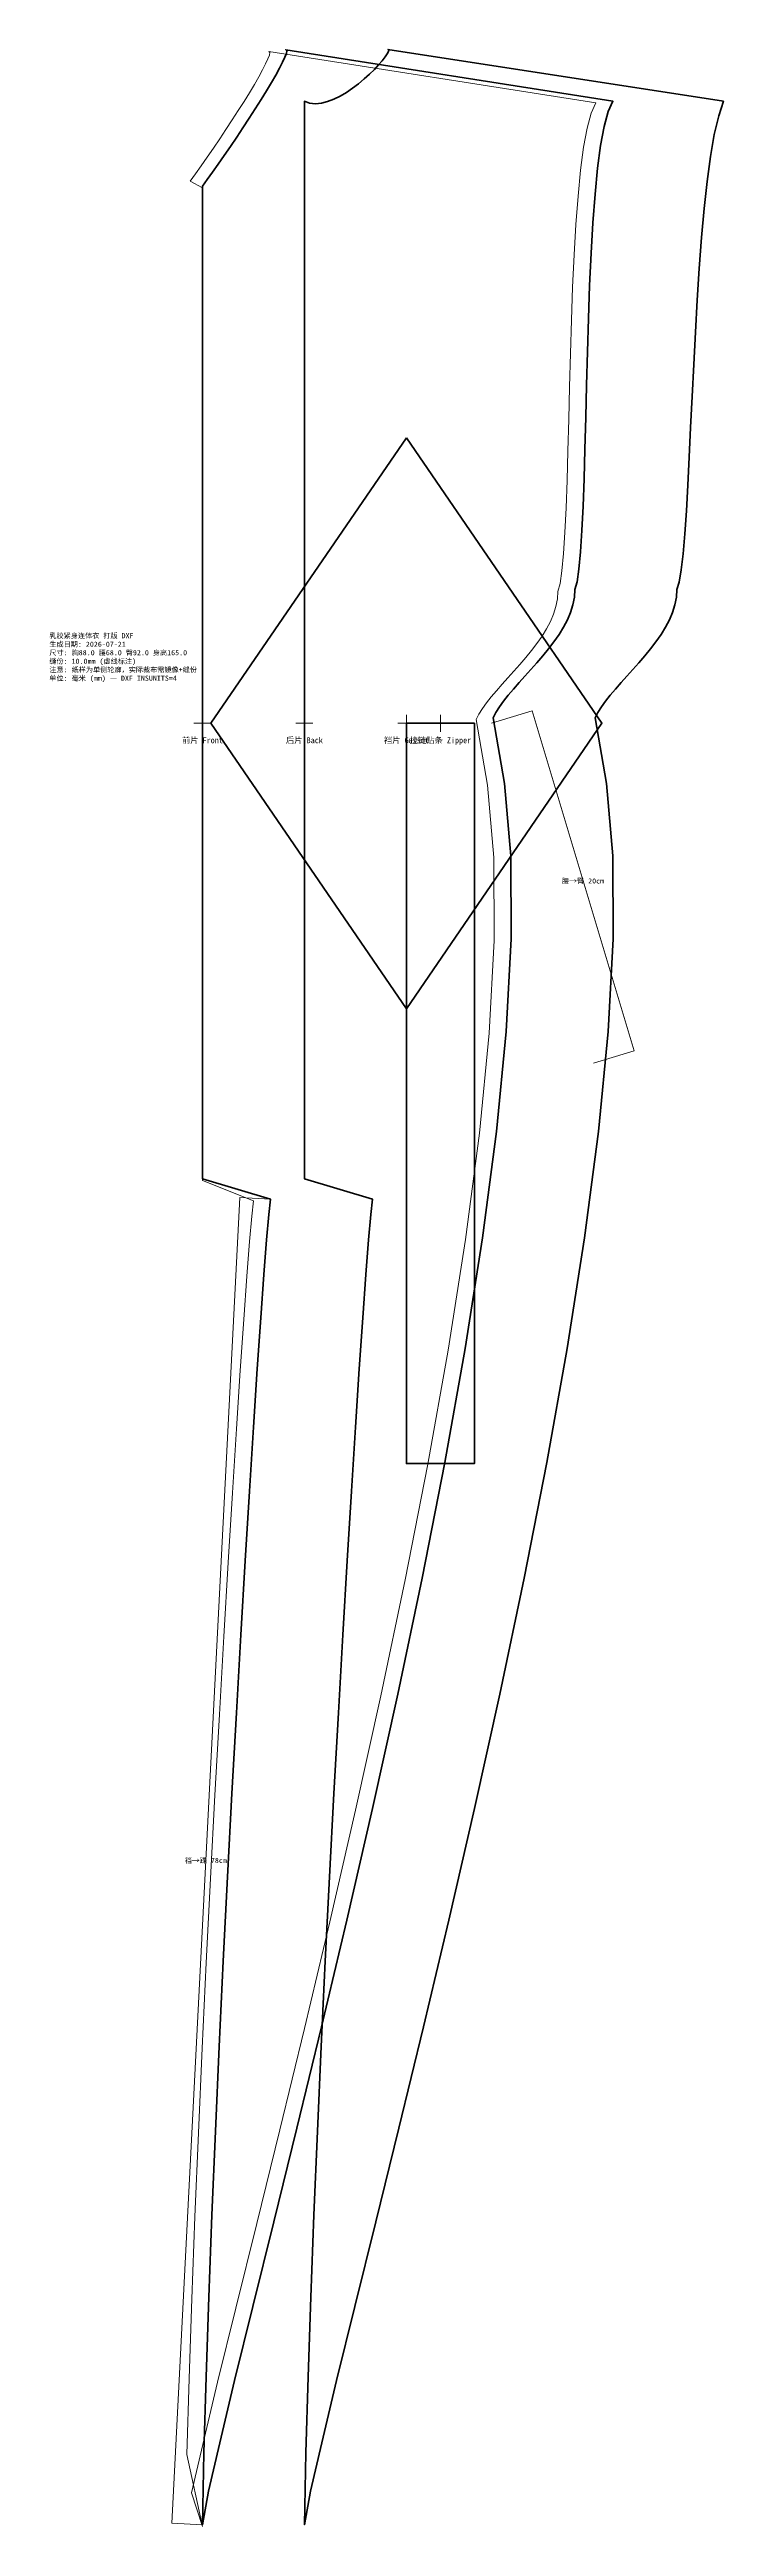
# Model space of a CAD drawing. Header units: millimetres. Extents: x 10 to 406, y -811 to 646.
import ezdxf
from ezdxf.enums import TextEntityAlignment as Align

# ---------------------------------------------------------------- set-up
doc = ezdxf.new("R2010")
doc.units = ezdxf.units.MM
for name, color, linetype, lineweight in [('参考', 4, 'Continuous', 13), ('标注', 3, 'Continuous', 15), ('缝份', 2, 'Continuous', 20), ('裁片', 1, 'Continuous', 35)]:
    doc.layers.add(name, color=color, linetype=linetype, lineweight=lineweight)

msp = doc.modelspace()

# ---------------------------------------------------------------- linework, layer by layer
at = {"layer": '参考', "color": 4}
for p, q in [((95, 250), (105, 250)), ((100, 245), (100, 255)), ((155, 250), (165, 250)), ((160, 245), (160, 255)), ((215, 250), (225, 250)), ((220, 245), (220, 255)), ((235, 250), (245, 250)), ((240, 245), (240, 255))]:
    msp.add_line(p, q, dxfattribs=at)
at = {"layer": '标注', "color": 3}
for p, q in [((270, 250), (293.9, 257.2)), ((293.9, 257.2), (353.9, 57.2)), ((330, 50), (353.9, 57.2)), ((122, -29.1), (82, -809.1)), ((140, -30), (122, -29.1)), ((100, -810), (82, -809.1))]:
    msp.add_line(p, q, dxfattribs=at)
at = {"layer": '缝份', "color": 2}
msp.add_lwpolyline([(100, 565), (100, 565), (92.9, 568.9), (96, 573.2), (99.3, 577.9), (102.9, 583), (106.5, 588.3), (110.2, 593.8), (113.9, 599.4), (117.6, 605), (121.1, 610.5), (124.5, 615.9), (127.7, 621), (130.6, 625.9), (133.2, 630.4), (135.4, 634.5), (137.2, 638), (138.6, 640.9), (139.4, 643.1), (139.6, 644.6), (139.1, 645.3), (331.5, 615), (331.5, 615), (328.7, 609), (326.3, 600.2), (324.2, 588.9), (322.4, 575.5), (321, 560.2), (319.7, 543.5), (318.7, 525.5), (317.8, 506.6), (317.1, 487.2), (316.5, 467.5), (316, 448), (315.5, 428.8), (315, 410.3), (314.5, 392.8), (313.9, 376.7), (313.3, 362.3), (312.5, 349.8), (311.5, 339.7), (310.4, 332.2), (309, 327.6), (309, 327.6), (308.8, 323.1), (308, 318.6), (306.6, 314.2), (304.8, 309.8), (302.5, 305.5), (299.8, 301.2), (296.8, 296.9), (293.6, 292.7), (290.2, 288.6), (286.8, 284.6), (283.2, 280.6), (279.7, 276.7), (276.3, 272.9), (273, 269.1), (269.9, 265.5), (267.1, 262), (264.7, 258.6), (262.6, 255.3), (261, 252.1), (267.7, 213.6), (271.4, 171), (271.7, 122.1), (268.7, 67.7), (263, 8.8), (254.8, -53.7), (244.5, -118.9), (232.6, -186), (219.3, -254.1), (205, -322.2), (190.1, -389.6), (175, -455.2), (160.1, -518.1), (145.6, -577.6), (132, -632.7), (119.7, -682.5), (108.9, -726.1), (100.2, -762.7), (93.7, -791.3), (100, -811), (100, -811), (90.9, -768.7), (92.2, -723.9), (93.8, -677.1), (95.6, -628.8), (97.7, -579.4), (99.9, -529.5), (102.3, -479.4), (104.8, -429.7), (107.4, -380.8), (110, -333.2), (112.6, -287.4), (115.2, -243.8), (117.7, -202.9), (120.1, -165.1), (122.3, -130.9), (124.4, -100.9), (126.2, -75.4), (127.8, -54.9), (129.1, -40), (130, -31), (100, -19), (100, -19), (100, -15.5), (100, -3.8), (100, 15.1), (100, 40.4), (100, 71.1), (100, 106.4), (100, 145.3), (100, 186.9), (100, 230.2), (100, 274.5), (100, 318.7), (100, 362), (100, 403.5), (100, 442.1), (100, 477.1), (100, 507.5), (100, 532.4), (100, 550.9), (100, 562.1), (100, 565)], close=True, dxfattribs=at)
at = {"layer": '裁片', "color": 1}
msp.add_lwpolyline([(100, 566), (100, 566), (102.9, 569.9), (106, 574.2), (109.3, 578.9), (112.9, 584), (116.5, 589.3), (120.2, 594.8), (123.9, 600.4), (127.6, 606), (131.1, 611.5), (134.5, 616.9), (137.7, 622), (140.6, 626.9), (143.2, 631.4), (145.4, 635.5), (147.2, 639), (148.6, 641.9), (149.4, 644.1), (149.6, 645.6), (149.1, 646.3), (341.5, 616), (341.5, 616), (338.7, 610), (336.3, 601.2), (334.2, 589.9), (332.4, 576.5), (331, 561.2), (329.7, 544.5), (328.7, 526.5), (327.8, 507.6), (327.1, 488.2), (326.5, 468.5), (326, 449), (325.5, 429.8), (325, 411.3), (324.5, 393.8), (323.9, 377.7), (323.3, 363.3), (322.5, 350.8), (321.5, 340.7), (320.4, 333.2), (319, 328.6), (319, 328.6), (318.8, 324.1), (318, 319.6), (316.6, 315.2), (314.8, 310.8), (312.5, 306.5), (309.8, 302.2), (306.8, 297.9), (303.6, 293.7), (300.2, 289.6), (296.8, 285.6), (293.2, 281.6), (289.7, 277.7), (286.3, 273.9), (283, 270.1), (279.9, 266.5), (277.1, 263), (274.7, 259.6), (272.6, 256.3), (271, 253.1), (277.7, 214.6), (281.4, 172), (281.7, 123.1), (278.7, 68.7), (273, 9.8), (264.8, -52.7), (254.5, -117.9), (242.6, -185), (229.3, -253.1), (215, -321.2), (200.1, -388.6), (185, -454.2), (170.1, -517.1), (155.6, -576.6), (142, -631.7), (129.7, -681.5), (118.9, -725.1), (110.2, -761.7), (103.7, -790.3), (100, -810), (100, -810), (100.9, -767.7), (102.2, -722.9), (103.8, -676.1), (105.6, -627.8), (107.7, -578.4), (109.9, -528.5), (112.3, -478.4), (114.8, -428.7), (117.4, -379.8), (120, -332.2), (122.6, -286.4), (125.2, -242.8), (127.7, -201.9), (130.1, -164.1), (132.3, -129.9), (134.4, -99.9), (136.2, -74.4), (137.8, -53.9), (139.1, -39), (140, -30), (100, -18), (100, -18), (100, -14.5), (100, -2.8), (100, 16.1), (100, 41.4), (100, 72.1), (100, 107.4), (100, 146.3), (100, 187.9), (100, 231.2), (100, 275.5), (100, 319.7), (100, 363), (100, 404.5), (100, 443.1), (100, 478.1), (100, 508.5), (100, 533.4), (100, 551.9), (100, 563.1), (100, 566)], close=True, dxfattribs=at)
at = {"layer": '裁片', "color": 5}
msp.add_lwpolyline([(160, 616), (160, 616), (163.1, 614.9), (166.5, 614.5), (170, 614.9), (173.6, 615.8), (177.3, 617.2), (181.1, 619), (184.8, 621.2), (188.4, 623.7), (191.9, 626.3), (195.2, 629.1), (198.4, 631.9), (201.2, 634.7), (203.7, 637.4), (205.8, 639.8), (207.5, 642), (208.8, 643.8), (209.5, 645.2), (209.6, 646.1), (209.1, 646.4), (406.5, 616), (406.5, 616), (403.7, 607.3), (401.1, 596.3), (398.9, 583.4), (396.9, 568.8), (395.2, 552.8), (393.6, 535.7), (392.3, 517.6), (391.1, 499), (390, 480), (389, 461), (388.1, 442.3), (387.2, 424), (386.4, 406.5), (385.6, 390), (384.7, 374.9), (383.8, 361.4), (382.8, 349.7), (381.7, 340.2), (380.4, 333), (379, 328.6), (379, 328.6), (378.8, 324.1), (378, 319.6), (376.6, 315.2), (374.8, 310.8), (372.5, 306.5), (369.8, 302.2), (366.8, 297.9), (363.6, 293.7), (360.2, 289.6), (356.8, 285.6), (353.2, 281.6), (349.7, 277.7), (346.3, 273.9), (343, 270.1), (339.9, 266.5), (337.1, 263), (334.7, 259.6), (332.6, 256.3), (331, 253.1), (337.7, 214.6), (341.4, 172), (341.7, 123.1), (338.7, 68.7), (333, 9.8), (324.8, -52.7), (314.5, -117.9), (302.6, -185), (289.3, -253.1), (275, -321.2), (260.1, -388.6), (245, -454.2), (230.1, -517.1), (215.6, -576.6), (202, -631.7), (189.7, -681.5), (178.9, -725.1), (170.2, -761.7), (163.7, -790.3), (160, -810), (160, -810), (160.9, -767.7), (162.2, -722.9), (163.8, -676.1), (165.6, -627.8), (167.7, -578.4), (169.9, -528.5), (172.3, -478.4), (174.8, -428.7), (177.4, -379.8), (180, -332.2), (182.6, -286.4), (185.2, -242.8), (187.7, -201.9), (190.1, -164.1), (192.3, -129.9), (194.4, -99.9), (196.2, -74.4), (197.8, -53.9), (199.1, -39), (200, -30), (160, -18), (160, -18), (160, -14.1), (160, -1.4), (160, 19.1), (160, 46.6), (160, 79.9), (160, 118.2), (160, 160.4), (160, 205.5), (160, 252.5), (160, 300.5), (160, 348.5), (160, 395.4), (160, 440.4), (160, 482.3), (160, 520.3), (160, 553.3), (160, 580.4), (160, 600.5), (160, 612.7), (160, 616)], close=True, dxfattribs=at)
at = {"layer": '裁片', "color": 6}
msp.add_lwpolyline([(220, 418), (335, 250), (220, 82), (105, 250)], close=True, dxfattribs=at)
at = {"layer": '裁片', "color": 7}
msp.add_lwpolyline([(220, 250), (260, 250), (260, -185.6), (220, -185.6)], close=True, dxfattribs=at)

# ---------------------------------------------------------------- texts
at = {"layer": '参考', "color": 4}
for s, p in [('尺寸: 胸88.0 腰68.0 臀92.0 身高165.0', (10, 290)), ('乳胶紧身连体衣 打版 DXF', (10, 300)), ('生成日期: 2026-07-21', (10, 295)), ('缝份: 10.0mm (虚线标注)', (10, 285)), ('注意: 纸样为单侧轮廓，实际裁布需镜像+缝份', (10, 280)), ('单位: 毫米 (mm) — DXF INSUNITS=4', (10, 275))]:
    msp.add_text(s, height=3, dxfattribs=at).set_placement(p)
for s, p in [('前片 Front', (100, 240)), ('后片 Back', (160, 240)), ('裆片 Gusset', (220, 240)), ('拉链贴条 Zipper', (240, 240))]:
    msp.add_text(s, height=3.5, dxfattribs=at).set_placement(p, align=Align.MIDDLE_CENTER)
at = {"layer": '标注', "color": 3}
for s, p in [('腰→臀 20cm', (323.9, 157.2)), ('裆→踝 78cm', (102, -419.1))]:
    msp.add_text(s, height=3, dxfattribs=at).set_placement(p, align=Align.MIDDLE_CENTER)

doc.saveas('drawing.dxf')
